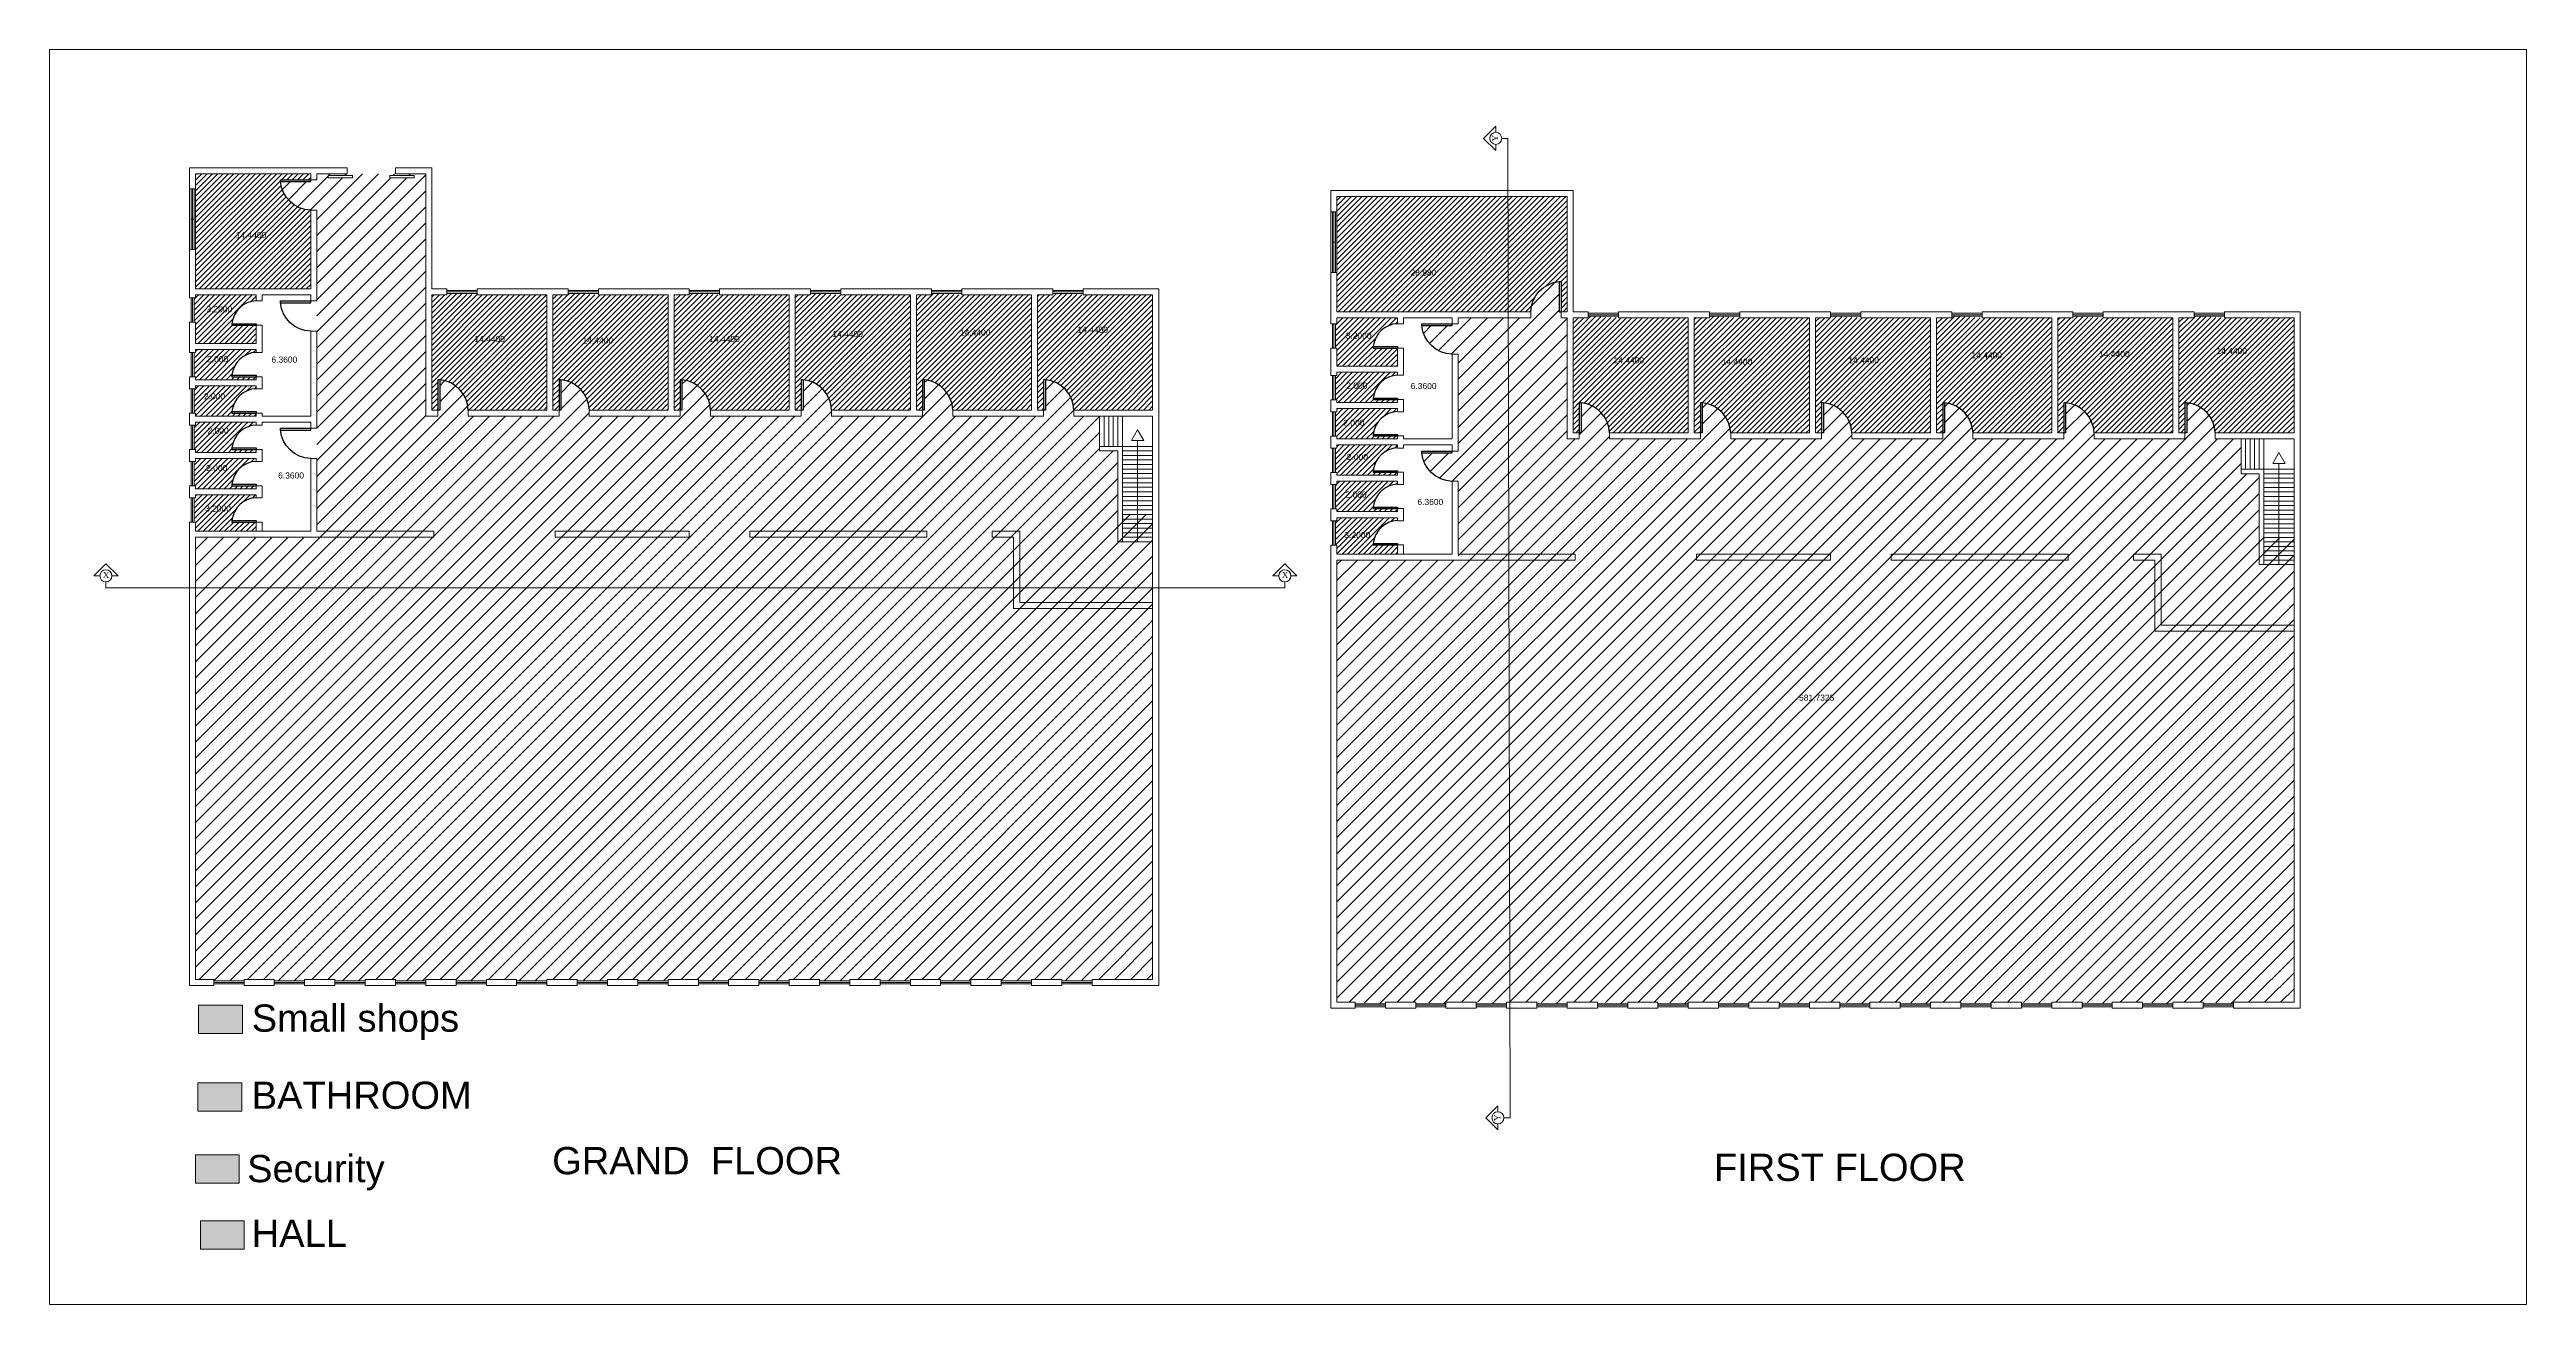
# Model space of a CAD drawing. Header units: inches. Extents: x 17 to 458, y 103 to 566.
# Drawn here: x 16.8 to 98.5, y 311 to 352.4 of the extents above; entities that cross this region are included whole.
import ezdxf

# ---------------------------------------------------------------- set-up
doc = ezdxf.new("R2010")
doc.units = ezdxf.units.IN
doc.header["$MEASUREMENT"] = 0
doc.linetypes.add('ACAD_ISO02W100', pattern=[15, 12, -3])
doc.linetypes.add('LÍNEAS_OCULTAS2', pattern=[4.7625, 3.175, -1.5875])
doc.layers.add('arco', color=51, linetype='LÍNEAS_OCULTAS2', lineweight=35)
doc.layers.add('EJES', color=2, linetype='Continuous', lineweight=100)
doc.layers.add('FUR', color=6, linetype='Continuous')
doc.styles.get("Standard").update_dxf_attribs({"font": 'arial.ttf'})
pattern_1 = [(45, (-2.12928, 305.30636), (-0.08838835, 0.08838835), [])]
pattern_2 = [(45, (-2.12928, 305.30636), (-0.265165, 0.265165), [])]

msp = doc.modelspace()

# ---------------------------------------------------------------- texts
at = {"color": 6, "lineweight": 0, "char_height": 0.2, "attachment_point": 1}
for s, insert, width in [('14.4400', (22.90125, 346.38227), 1.0144748), ('28.880', (61.68706, 345.14484), 0.8746658), ('3.2000', (21.93226, 343.93671), 0.8709413), ('14.4400', (30.77765, 342.95173), 1.0144748), ('14.4400', (34.35155, 342.90507), 1.0144748), ('14.4400', (38.53278, 342.95173), 1.0144748), ('14.4400', (42.59722, 343.11504), 1.0144748), ('14.4400', (46.81047, 343.1658), 1.0144748), ('14.4400', (50.68803, 343.25912), 1.0144748), ('3.2000', (59.54697, 343.06306), 0.8709413), ('2.000', (21.95194, 342.28878), 0.7115075), ('6.3600', (24.07915, 342.27414), 0.8722306), ('14.4400', (68.38907, 342.24884), 1.0144748), ('14.4400', (71.96297, 342.20218), 1.0144748), ('14.4400', (76.1442, 342.24884), 1.0144748), ('14.4400', (80.20863, 342.41216), 1.0144748), ('14.4400', (84.42189, 342.46291), 1.0144748), ('14.4400', (88.29945, 342.55623), 1.0144748), ('2.000', (21.85053, 341.06047), 0.7115075), ('2.000', (59.56665, 341.41512), 0.7115075), ('6.3600', (61.69386, 341.40048), 0.8722306), ('2.000', (21.96937, 339.92827), 0.7115075), ('2.000', (59.46524, 340.18681), 0.7115075), ('2.000', (21.92359, 338.69152), 0.7115075), ('2.000', (59.58408, 339.05462), 0.7115075), ('6.3600', (24.29989, 338.44736), 0.8722306), ('2.000', (59.5383, 337.81787), 0.7115075), ('3.2000', (21.88813, 337.35626), 0.8709413), ('6.3600', (61.9146, 337.5737), 0.8722306), ('3.2000', (59.50284, 336.48261), 0.8709413), ('581.7325', (74.51526, 331.11029), 1.199693)]:
    msp.add_mtext(s, dxfattribs=dict(at, insert=insert, width=width))
at = {"lineweight": 0, "char_height": 0.9, "attachment_point": 1}
for s, width, insert in [('Small shops', 12, (23.42788, 320.88118)), ('BATHROOM', 12, (23.42788, 318.33521)), ('Security', 12, (23.27631, 315.91244)), ('GRAND  FLOOR', 11.6763375, (33.34858, 316.17408)), ('FIRST FLOOR', 10.9522853, (71.70718, 315.95341)), ('HALL', 12, (23.42788, 313.77776))]:
    msp.add_mtext_dynamic_manual_height_columns(s, width=width, gutter_width=1, heights=[0], dxfattribs=dict(at, insert=insert))
at = {"layer": 'arco', "lineweight": 0, "char_height": 0.2, "width": 0.1166522, "attachment_point": 1, "rotation": 90}
for insert in [(64.37733, 349.37457), (64.44942, 317.03271)]:
    msp.add_mtext('{\\fTimes New Roman|b0|i0|c0|p18;Y}', dxfattribs=dict(at, insert=insert))
at = {"layer": 'arco', "lineweight": 0, "char_height": 0.2, "width": 0.1166522, "attachment_point": 1}
for insert in [(18.51056, 335.15932), (57.43534, 335.15932)]:
    msp.add_mtext('{\\fTimes New Roman|b0|i0|c0|p18;X}', dxfattribs=dict(at, insert=insert))

# ---------------------------------------------------------------- blocks, each defined once
blk = doc.blocks.new('DESK4')
at = {"color": 0}
for p, q in [((0, 1), (-0.06, 1)), ((0, 0), (-0.06, 0))]:
    blk.add_line(p, q, dxfattribs=at)
blk.add_lwpolyline([(-0.06, 1), (-0.06, 0)], dxfattribs=at)
blk.add_lwpolyline([(0.945, 0, 0.376459), (0, 1), (0, 0)], format="xyb", dxfattribs=at)

# ---------------------------------------------------------------- hatches: boundary and pattern name
at = {"lineweight": 0, "true_color": 0x293189}
h = msp.add_hatch(dxfattribs=at)
h.set_pattern_fill('ANSI31', color=177, scale=3)
h.set_pattern_definition(pattern_2)
h.paths.add_polyline_path([(53.17465, 336.30875), (53.17465, 336.50875), (53.17465, 337.05875), (52.17465, 337.05875), (52.02465, 337.05875), (52.02465, 339.15875), (51.42465, 339.15875), (51.42465, 339.30875), (51.42465, 340.30875), (50.57465, 340.30875), (50.57465, 340.52828, 0.37109584), (49.63441, 341.50475), (49.63441, 340.50875), (49.57465, 340.50875), (49.57465, 340.30875), (46.57465, 340.30875), (46.57465, 340.52828, 0.37109584), (45.63441, 341.50475), (45.63441, 340.50875), (45.57465, 340.50875), (45.57465, 340.30875), (42.57465, 340.30875), (42.57465, 340.52828, 0.37109584), (41.63441, 341.50475), (41.63441, 340.50875), (41.57465, 340.50875), (41.57465, 340.30875), (38.57465, 340.30875), (38.57465, 340.52828, 0.37109584), (37.63441, 341.50475), (37.63441, 340.50875), (37.57465, 340.50875), (37.57465, 340.30875), (34.57465, 340.30875), (34.57465, 340.52828, 0.37109584), (33.63441, 341.50475), (33.63441, 340.50875), (33.57465, 340.50875), (33.57465, 340.30875), (30.57465, 340.30875), (30.57465, 340.52828, 0.37109584), (29.63441, 341.50475), (29.63441, 340.50875), (29.57465, 340.50875), (29.57465, 340.30875), (29.17465, 340.30875), (29.17465, 344.30875), (29.17465, 348.30875), (28.17465, 348.30875), (26.57465, 348.30875), (25.57465, 348.30875), (25.57465, 348.10875), (25.37465, 348.10875), (25.37465, 348.04899), (24.37865, 348.04899, 0.37109584), (25.35512, 347.10875), (25.57465, 347.10875), (25.57465, 344.30875), (25.57465, 344.10875), (25.57465, 343.10875), (25.57465, 339.90875), (25.57465, 338.90875), (25.57465, 336.50875), (25.57465, 336.30875), (21.57465, 336.30875), (21.57465, 321.70875), (22.17465, 321.70875), (22.17465, 321.65875), (23.17465, 321.65875), (23.17465, 321.70875), (24.17465, 321.70875), (24.17465, 321.65875), (25.17465, 321.65875), (25.17465, 321.70875), (26.17465, 321.70875), (26.17465, 321.65875), (27.17465, 321.65875), (27.17465, 321.70875), (28.17465, 321.70875), (28.17465, 321.65875), (29.17465, 321.65875), (29.17465, 321.70875), (30.17465, 321.70875), (30.17465, 321.65875), (31.17465, 321.65875), (31.17465, 321.70875), (32.17465, 321.70875), (32.17465, 321.65875), (33.17465, 321.65875), (33.17465, 321.70875), (34.17465, 321.70875), (34.17465, 321.65875), (35.17465, 321.65875), (35.17465, 321.70875), (36.17465, 321.70875), (36.17465, 321.65875), (37.17465, 321.65875), (37.17465, 321.70875), (38.17465, 321.70875), (38.17465, 321.65875), (39.17465, 321.65875), (39.17465, 321.70875), (40.17465, 321.70875), (40.17465, 321.65875), (41.17465, 321.65875), (41.17465, 321.70875), (42.17465, 321.70875), (42.17465, 321.65875), (43.17465, 321.65875), (43.17465, 321.70875), (44.17465, 321.70875), (44.17465, 321.65875), (45.17465, 321.65875), (45.17465, 321.70875), (46.17465, 321.70875), (46.17465, 321.65875), (47.17465, 321.65875), (47.17465, 321.70875), (48.17465, 321.70875), (48.17465, 321.65875), (49.17465, 321.65875), (49.17465, 321.70875), (50.17465, 321.70875), (50.17465, 321.65875), (51.17465, 321.65875), (51.17465, 321.70875), (53.17465, 321.70875)])
h.paths.add_polyline_path([(28.78769, 348.17955), (27.98394, 348.17955), (27.98394, 348.24955), (28.78769, 348.24955)], flags=16)
h.paths.add_polyline_path([(26.75359, 348.17955), (25.94984, 348.17955), (25.94984, 348.24955), (26.75359, 348.24955)], flags=16)
at = {"lineweight": 0, "true_color": 0x136734}
h = msp.add_hatch(dxfattribs=at)
h.set_pattern_fill('ANSI31', color=116)
h.set_pattern_definition(pattern_1)
h.paths.add_polyline_path([(25.37465, 347.10784, -0.39300407), (24.37477, 348.10875), (25.37465, 348.10875), (25.37465, 348.30875), (21.57465, 348.30875), (21.57465, 344.50875), (25.37465, 344.50875)])
at = {"lineweight": 0, "true_color": 0x642165}
h = msp.add_hatch(dxfattribs=at)
h.set_pattern_fill('ANSI31', color=219)
h.set_pattern_definition(pattern_1)
h.paths.add_polyline_path([(90.85877, 343.55432), (88.55877, 343.55432), (87.55877, 343.60432), (87.55877, 343.55432), (87.05877, 343.55432), (87.05877, 339.75432), (87.25877, 339.75432), (87.25877, 340.75419, -0.39300407), (88.25968, 339.75432), (90.85877, 339.75432)])
h.paths.add_polyline_path([(86.85877, 343.55432), (84.55877, 343.55432), (83.55877, 343.60432), (83.55877, 343.55432), (83.05877, 343.55432), (83.05877, 339.75432), (83.25877, 339.75432), (83.25877, 340.75419, -0.39300407), (84.25968, 339.75432), (86.85877, 339.75432)])
h.paths.add_polyline_path([(82.85877, 343.55432), (80.55877, 343.55432), (79.55877, 343.60432), (79.55877, 343.55432), (79.05877, 343.55432), (79.05877, 339.75432), (79.25877, 339.75432), (79.25877, 340.75419, -0.39300407), (80.25968, 339.75432), (82.85877, 339.75432)])
h.paths.add_polyline_path([(78.85877, 343.55432), (76.55877, 343.55432), (75.55877, 343.60432), (75.55877, 343.55432), (75.05877, 343.55432), (75.05877, 339.75432), (75.25877, 339.75432), (75.25877, 340.75419, -0.39300407), (76.25968, 339.75432), (78.85877, 339.75432)])
h.paths.add_polyline_path([(74.85877, 343.55432), (72.55877, 343.55432), (71.55877, 343.60432), (71.55877, 343.55432), (71.05877, 343.55432), (71.05877, 339.75432), (71.25877, 339.75432), (71.25877, 340.75419, -0.39300407), (72.25968, 339.75432), (74.85877, 339.75432)])
h.paths.add_polyline_path([(70.85877, 343.55432), (68.55877, 343.55432), (67.55877, 343.60432), (67.55877, 343.55432), (67.05877, 343.55432), (67.05877, 339.75432), (67.25877, 339.75432), (67.25877, 340.75419, -0.39300407), (68.25968, 339.75432), (70.85877, 339.75432)])
h.paths.add_polyline_path([(66.85877, 347.55432), (59.25877, 347.55432), (59.25877, 343.75432), (63.05877, 343.75432), (64.4692, 343.75432), (65.65787, 343.75432, -0.39300407), (66.65877, 344.75419), (66.65877, 343.75432), (66.85877, 343.75432)])
h.paths.add_polyline_path([(53.17465, 344.30875), (50.87465, 344.30875), (49.87465, 344.35875), (49.87465, 344.30875), (49.37465, 344.30875), (49.37465, 340.50875), (49.57465, 340.50875), (49.57465, 341.50862, -0.39300407), (50.57556, 340.50875), (53.17465, 340.50875)])
h.paths.add_polyline_path([(49.17465, 344.30875), (46.87465, 344.30875), (45.87465, 344.35875), (45.87465, 344.30875), (45.37465, 344.30875), (45.37465, 340.50875), (45.57465, 340.50875), (45.57465, 341.50862, -0.39300407), (46.57556, 340.50875), (49.17465, 340.50875)])
h.paths.add_polyline_path([(45.17465, 344.30875), (42.87465, 344.30875), (41.87465, 344.35875), (41.87465, 344.30875), (41.37465, 344.30875), (41.37465, 340.50875), (41.57465, 340.50875), (41.57465, 341.50862, -0.39300407), (42.57556, 340.50875), (45.17465, 340.50875)])
h.paths.add_polyline_path([(41.17465, 344.30875), (38.87465, 344.30875), (37.87465, 344.35875), (37.87465, 344.30875), (37.37465, 344.30875), (37.37465, 340.50875), (37.57465, 340.50875), (37.57465, 341.50862, -0.39300407), (38.57556, 340.50875), (41.17465, 340.50875)])
h.paths.add_polyline_path([(37.17465, 344.30875), (34.87465, 344.30875), (33.87465, 344.35875), (33.87465, 344.30875), (33.37465, 344.30875), (33.37465, 340.50875), (33.57465, 340.50875), (33.57465, 341.50862, -0.39300407), (34.57556, 340.50875), (37.17465, 340.50875)])
h.paths.add_polyline_path([(33.17465, 344.30875), (30.87465, 344.30875), (29.87465, 344.35875), (29.87465, 344.30875), (29.37465, 344.30875), (29.37465, 340.50875), (29.57465, 340.50875), (29.57465, 341.50862, -0.39300407), (30.57556, 340.50875), (33.17465, 340.50875)])
at = {"lineweight": 0}
h = msp.add_hatch(dxfattribs=at)
h.set_pattern_fill('ANSI31', color=2)
h.set_pattern_definition(pattern_1)
h.paths.add_polyline_path([(61.25877, 341.65826), (61.25877, 341.75432), (59.25877, 341.75432), (59.25877, 341.65385), (59.20877, 341.65385), (59.20877, 340.84991), (59.25877, 340.84991), (59.25877, 340.75432), (61.25877, 340.75432), (61.25877, 340.85432), (60.45877, 340.85432), (60.45877, 340.90232, -0.37645889)])
h.paths.add_polyline_path([(61.25877, 340.45826), (61.25877, 340.55432), (59.25877, 340.55432), (59.25877, 340.45385), (59.20877, 340.45385), (59.20877, 339.64991), (59.25877, 339.64991), (59.25877, 339.55432), (61.25877, 339.55432), (61.25877, 339.65432), (60.45877, 339.65432), (60.45877, 339.70232, -0.37645889)])
h.paths.add_polyline_path([(61.25877, 339.25826), (61.25877, 339.35432), (59.25877, 339.35432), (59.25877, 339.25385), (59.20877, 339.25385), (59.20877, 338.44991), (59.25877, 338.44991), (59.25877, 338.35432), (61.25877, 338.35432), (61.25877, 338.45432), (60.45877, 338.45432), (60.45877, 338.50232, -0.37645889)])
h.paths.add_polyline_path([(61.25877, 342.55432), (60.45877, 342.55432), (60.45877, 342.60232, -0.37645889), (61.25877, 343.35826), (61.25877, 343.55432), (59.25877, 343.55432), (59.25877, 343.35826), (59.20877, 343.35826), (59.20877, 342.55432), (59.25877, 342.55432), (59.25877, 341.95432), (61.25877, 341.95432)])
h.paths.add_polyline_path([(61.25877, 338.05826), (61.25877, 338.15432), (59.25877, 338.15432), (59.25877, 338.05385), (59.20877, 338.05385), (59.20877, 337.24991), (59.25877, 337.24991), (59.25877, 337.15432), (61.25877, 337.15432), (61.25877, 337.25432), (60.45877, 337.25432), (60.45877, 337.30232, -0.37645889)])
h.paths.add_polyline_path([(61.25877, 336.85826), (61.25877, 336.95432), (59.25877, 336.95432), (59.25877, 336.85385), (59.20877, 336.85385), (59.20877, 336.04991), (59.25877, 336.04991), (59.25877, 335.75432), (61.25877, 335.75432), (61.25877, 336.05432), (60.45877, 336.05432), (60.45877, 336.10232, -0.37645889)])
h.paths.add_polyline_path([(23.57465, 337.61269), (23.57465, 337.70875), (21.57465, 337.70875), (21.57465, 337.60829), (21.52465, 337.60829), (21.52465, 336.80434), (21.57465, 336.80434), (21.57465, 336.50875), (23.57465, 336.50875), (23.57465, 336.80875), (22.77465, 336.80875), (22.77465, 336.85675, -0.37645889)])
h.paths.add_polyline_path([(23.57465, 338.81269), (23.57465, 338.90875), (21.57465, 338.90875), (21.57465, 338.80829), (21.52465, 338.80829), (21.52465, 338.00434), (21.57465, 338.00434), (21.57465, 337.90875), (23.57465, 337.90875), (23.57465, 338.00875), (22.77465, 338.00875), (22.77465, 338.05675, -0.37645889)])
h.paths.add_polyline_path([(23.57465, 340.01269), (23.57465, 340.10875), (21.57465, 340.10875), (21.57465, 340.00829), (21.52465, 340.00829), (21.52465, 339.20434), (21.57465, 339.20434), (21.57465, 339.10875), (23.57465, 339.10875), (23.57465, 339.20875), (22.77465, 339.20875), (22.77465, 339.25675, -0.37645889)])
h.paths.add_polyline_path([(23.57465, 341.21269), (23.57465, 341.30875), (21.57465, 341.30875), (21.57465, 341.20829), (21.52465, 341.20829), (21.52465, 340.40434), (21.57465, 340.40434), (21.57465, 340.30875), (23.57465, 340.30875), (23.57465, 340.40875), (22.77465, 340.40875), (22.77465, 340.45675, -0.37645889)])
h.paths.add_polyline_path([(23.57465, 342.41269), (23.57465, 342.50875), (21.57465, 342.50875), (21.57465, 342.40829), (21.52465, 342.40829), (21.52465, 341.60434), (21.57465, 341.60434), (21.57465, 341.50875), (23.57465, 341.50875), (23.57465, 341.60875), (22.77465, 341.60875), (22.77465, 341.65675, -0.37645889)])
h.paths.add_polyline_path([(23.57465, 343.30875), (22.77465, 343.30875), (22.77465, 343.35675, -0.37645889), (23.57465, 344.11269), (23.57465, 344.30875), (21.57465, 344.30875), (21.57465, 344.20829), (21.52465, 344.20829), (21.52465, 343.40434), (21.57465, 343.40434), (21.57465, 342.70875), (23.57465, 342.70875)])
at = {"lineweight": 0, "true_color": 0x293189}
h = msp.add_hatch(dxfattribs=at)
h.set_pattern_fill('ANSI31', color=177, scale=3)
h.set_pattern_definition(pattern_2)
h.paths.add_polyline_path([(90.85877, 335.55432), (90.85877, 335.75432), (90.85877, 336.30432), (89.85877, 336.30432), (89.70877, 336.30432), (89.70877, 338.40432), (89.10877, 338.40432), (89.10877, 338.55432), (89.10877, 339.55432), (88.25968, 339.55432), (88.25968, 339.75432, 0.37645889), (87.31853, 340.75031), (87.31853, 339.75432), (87.25877, 339.75432), (87.25877, 339.55432), (84.25968, 339.55432), (84.25968, 339.75432, 0.37645889), (83.31853, 340.75031), (83.31853, 339.75432), (83.25877, 339.75432), (83.25877, 339.55432), (80.25877, 339.55432), (80.25877, 339.77385, 0.37109584), (79.31853, 340.75031), (79.31853, 339.75432), (79.25877, 339.75432), (79.25877, 339.55432), (76.25968, 339.55432), (76.25968, 339.75432, 0.37645889), (75.31853, 340.75031), (75.31853, 339.75432), (75.25877, 339.75432), (75.25877, 339.55432), (72.25877, 339.55432), (72.25877, 339.77385, 0.37109584), (71.31853, 340.75031), (71.31853, 339.75432), (71.25877, 339.55432), (68.25968, 339.55432), (68.25968, 339.75432, 0.37645889), (67.31853, 340.75031), (67.31853, 339.75432), (67.25877, 339.75432), (67.25877, 339.55432), (66.85877, 339.55432), (66.85877, 343.55432), (66.65877, 343.55432), (66.65877, 343.75432), (66.59901, 343.75432), (66.59901, 344.75031, 0.37109584), (65.65877, 343.77385), (65.65877, 343.55432), (63.25877, 343.55432), (63.25877, 343.35432), (63.05877, 343.35432), (63.05877, 343.29456), (62.06277, 343.29456, 0.37109584), (63.03924, 342.35432), (63.25877, 342.35432), (63.25877, 339.15432), (63.05877, 339.15432), (63.05877, 339.09456), (62.06277, 339.09456, 0.37109584), (63.03924, 338.15432), (63.25877, 338.15432), (63.25877, 335.75432), (63.25877, 335.55432), (59.25877, 335.55432), (59.25877, 320.95432), (59.85877, 320.95432), (60.85877, 320.90432), (60.85877, 320.95432), (61.85877, 320.95432), (62.85877, 320.90432), (62.85877, 320.95432), (63.85877, 320.95432), (64.85877, 320.90432), (64.85877, 320.95432), (65.85877, 320.95432), (66.85877, 320.90432), (66.85877, 320.95432), (67.85877, 320.95432), (68.85877, 320.90432), (68.85877, 320.95432), (69.85877, 320.95432), (70.85877, 320.90432), (70.85877, 320.95432), (71.85877, 320.95432), (72.85877, 320.90432), (72.85877, 320.95432), (73.85877, 320.95432), (74.85877, 320.90432), (74.85877, 320.95432), (75.85877, 320.95432), (76.85877, 320.90432), (76.85877, 320.95432), (77.85877, 320.95432), (78.85877, 320.90432), (78.85877, 320.95432), (79.85877, 320.95432), (80.85877, 320.90432), (80.85877, 320.95432), (81.85877, 320.95432), (82.85877, 320.90432), (82.85877, 320.95432), (83.85877, 320.95432), (84.85877, 320.90432), (84.85877, 320.95432), (85.85877, 320.95432), (86.85877, 320.90432), (86.85877, 320.95432), (87.85877, 320.95432), (88.85877, 320.90432), (88.85877, 320.95432), (90.85877, 320.95432)])
at = {"linetype": 'ACAD_ISO02W100', "lineweight": 0, "true_color": 0x642165}
h = msp.add_hatch(color=219, dxfattribs=at)
h.dxf.hatch_style = 1
h.paths.add_polyline_path([(23.11846, 320.86186), (21.67174, 320.86186), (21.67174, 319.92736), (23.11846, 319.92736)])
at = {"linetype": 'ACAD_ISO02W100', "lineweight": 0, "true_color": 0xf8d731}
h = msp.add_hatch(color=40, dxfattribs=at)
h.dxf.hatch_style = 1
h.paths.add_polyline_path([(23.0994, 318.29361), (21.65268, 318.29361), (21.65268, 317.35911), (23.0994, 317.35911)])
at = {"linetype": 'ACAD_ISO02W100', "lineweight": 0, "true_color": 0x58ba48}
h = msp.add_hatch(color=85, dxfattribs=at)
h.dxf.hatch_style = 1
h.paths.add_polyline_path([(23.01803, 315.9146), (21.5713, 315.9146), (21.5713, 314.9801), (23.01803, 314.9801)])
at = {"linetype": 'ACAD_ISO02W100', "lineweight": 0, "true_color": 0x293189}
h = msp.add_hatch(color=177, dxfattribs=at)
h.dxf.hatch_style = 1
h.paths.add_polyline_path([(23.17858, 313.73613), (21.73185, 313.73613), (21.73185, 312.80163), (23.17858, 312.80163)])

# ---------------------------------------------------------------- linework, layer by layer
at = {"lineweight": 0}
for p, q in [((21.37465, 348.50875), (25.37465, 348.50875)), ((21.37465, 344.50875), (21.37465, 348.50875)), ((25.37465, 348.50875), (26.57465, 348.50875)), ((26.57465, 348.30875), (26.57465, 348.50875)), ((28.17465, 348.50875), (29.37465, 348.50875)), ((28.17465, 348.30875), (28.17465, 348.50875)), ((29.37465, 348.50875), (29.37465, 344.50875)), ((21.57465, 347.80875), (21.37465, 347.80875)), ((21.42465, 347.80875), (21.42465, 345.80875)), ((21.47465, 347.80875), (21.47465, 345.80875)), ((21.52465, 347.80875), (21.52465, 345.80875)), ((21.57465, 348.30875), (25.37465, 348.30875)), ((21.57465, 344.50875), (21.57465, 348.30875)), ((25.37465, 348.30875), (25.37465, 348.10875)), ((25.37465, 348.10875), (25.57465, 348.10875)), ((25.37465, 348.10875), (25.57465, 348.10875)), ((25.57465, 348.30875), (26.57465, 348.30875)), ((25.57465, 348.30875), (25.57465, 348.10875)), ((25.94984, 348.17955), (25.94984, 348.24955)), ((26.75359, 348.17955), (25.94984, 348.17955)), ((25.95359, 348.24955), (26.75359, 348.24955)), ((26.75359, 348.24955), (26.75359, 348.17955)), ((26.75359, 348.17955), (26.75359, 348.17955)), ((27.98394, 348.17955), (27.98394, 348.24955)), ((28.78769, 348.17955), (27.98394, 348.17955)), ((27.98769, 348.24955), (28.78769, 348.24955)), ((28.17465, 348.30875), (29.17465, 348.30875)), ((28.78769, 348.24955), (28.78769, 348.17955)), ((28.78769, 348.17955), (28.78769, 348.17955)), ((29.17465, 348.30875), (29.17465, 344.30875)), ((59.05877, 347.75432), (63.05877, 347.75432)), ((59.05877, 343.75432), (59.05877, 347.75432)), ((63.05877, 347.75432), (67.05877, 347.75432)), ((67.05877, 347.75432), (67.05877, 343.75432)), ((21.52465, 346.80875), (21.42465, 346.80875)), ((25.37465, 347.10875), (25.37465, 344.50875)), ((25.37465, 347.10875), (25.57465, 347.10875)), ((25.37465, 347.10875), (25.57465, 347.10875)), ((25.57465, 347.10875), (25.57465, 344.30875)), ((59.25877, 347.05432), (59.05877, 347.05432)), ((59.10877, 347.05432), (59.10877, 345.05432)), ((59.15877, 347.05432), (59.15877, 345.05432)), ((59.20877, 347.05432), (59.20877, 345.05432)), ((59.25877, 343.75432), (59.25877, 347.55432)), ((59.25877, 347.55432), (66.85877, 347.55432)), ((66.85877, 347.55432), (66.85877, 343.75432)), ((59.20877, 346.05432), (59.10877, 346.05432)), ((21.57465, 345.80875), (21.37465, 345.80875)), ((21.37465, 344.20829), (21.37465, 344.50875)), ((25.37465, 344.50875), (21.57465, 344.50875)), ((21.57465, 344.20829), (21.57465, 344.30875)), ((23.57465, 344.30875), (21.57465, 344.30875)), ((23.57465, 344.10875), (23.57465, 344.30875)), ((23.77465, 344.10875), (23.77465, 344.30875)), ((25.37465, 344.30875), (23.77465, 344.30875)), ((25.37465, 344.04899), (25.37465, 344.30875)), ((25.57465, 344.10875), (25.57465, 344.30875)), ((29.17465, 344.30875), (29.17465, 340.30875)), ((29.37465, 344.50875), (29.87465, 344.50875)), ((29.37465, 344.30875), (29.37465, 340.50875)), ((29.37465, 344.30875), (29.87465, 344.30875)), ((29.87465, 344.30875), (29.87465, 344.50875)), ((29.87465, 344.45875), (30.87465, 344.45875)), ((29.87465, 344.40875), (30.87465, 344.40875)), ((29.87465, 344.35875), (30.87465, 344.35875)), ((30.87465, 344.50875), (33.37465, 344.50875)), ((30.87465, 344.30875), (30.87465, 344.50875)), ((30.87465, 344.30875), (33.17465, 344.30875)), ((33.17465, 344.30875), (33.17465, 340.50875)), ((33.37465, 344.50875), (33.87465, 344.50875)), ((33.37465, 344.30875), (33.87465, 344.30875)), ((33.37465, 344.30875), (33.37465, 340.50875)), ((33.87465, 344.30875), (33.87465, 344.50875)), ((33.87465, 344.45875), (34.87465, 344.45875)), ((33.87465, 344.40875), (34.87465, 344.40875)), ((33.87465, 344.35875), (34.87465, 344.35875)), ((34.87465, 344.50875), (37.37465, 344.50875)), ((34.87465, 344.30875), (34.87465, 344.50875)), ((34.87465, 344.30875), (37.17465, 344.30875)), ((37.17465, 344.30875), (37.17465, 340.50875)), ((37.37465, 344.50875), (37.87465, 344.50875)), ((37.37465, 344.30875), (37.87465, 344.30875)), ((37.37465, 344.30875), (37.37465, 340.50875)), ((37.87465, 344.30875), (37.87465, 344.50875)), ((37.87465, 344.45875), (38.87465, 344.45875)), ((37.87465, 344.40875), (38.87465, 344.40875)), ((37.87465, 344.35875), (38.87465, 344.35875)), ((38.87465, 344.50875), (41.37465, 344.50875)), ((38.87465, 344.30875), (38.87465, 344.50875)), ((38.87465, 344.30875), (41.17465, 344.30875)), ((41.17465, 344.30875), (41.17465, 340.50875)), ((41.37465, 344.50875), (41.87465, 344.50875)), ((41.37465, 344.30875), (41.37465, 340.50875)), ((41.37465, 344.30875), (41.87465, 344.30875)), ((41.87465, 344.30875), (41.87465, 344.50875)), ((41.87465, 344.45875), (42.87465, 344.45875)), ((41.87465, 344.40875), (42.87465, 344.40875)), ((41.87465, 344.35875), (42.87465, 344.35875)), ((42.87465, 344.50875), (45.37465, 344.50875)), ((42.87465, 344.30875), (42.87465, 344.50875)), ((42.87465, 344.30875), (45.17465, 344.30875)), ((45.17465, 344.30875), (45.17465, 340.50875)), ((45.37465, 344.50875), (45.87465, 344.50875)), ((45.37465, 344.30875), (45.37465, 340.50875)), ((45.37465, 344.30875), (45.87465, 344.30875)), ((45.87465, 344.30875), (45.87465, 344.50875)), ((45.87465, 344.45875), (46.87465, 344.45875)), ((45.87465, 344.40875), (46.87465, 344.40875)), ((45.87465, 344.35875), (46.87465, 344.35875)), ((46.87465, 344.50875), (49.37465, 344.50875)), ((46.87465, 344.30875), (46.87465, 344.50875)), ((46.87465, 344.30875), (49.17465, 344.30875)), ((49.17465, 344.30875), (49.17465, 340.50875)), ((49.37465, 344.50875), (49.87465, 344.50875)), ((49.37465, 344.30875), (49.37465, 340.50875)), ((49.37465, 344.30875), (49.87465, 344.30875)), ((49.87465, 344.30875), (49.87465, 344.50875)), ((49.87465, 344.45875), (50.87465, 344.45875)), ((49.87465, 344.40875), (50.87465, 344.40875)), ((49.87465, 344.35875), (50.87465, 344.35875)), ((50.87465, 344.50875), (53.37465, 344.50875)), ((50.87465, 344.30875), (50.87465, 344.50875)), ((50.87465, 344.30875), (53.17465, 344.30875)), ((53.17465, 344.30875), (53.17465, 340.50875)), ((53.37465, 344.50875), (53.37465, 340.50875)), ((59.25877, 345.05432), (59.05877, 345.05432)), ((21.57465, 344.20829), (21.37465, 344.20829)), ((21.42465, 344.20829), (21.42465, 343.40434)), ((21.47465, 344.20829), (21.47465, 343.40434)), ((21.52465, 344.20829), (21.52465, 343.40434)), ((23.57465, 344.10875), (23.77465, 344.10875)), ((25.37465, 344.10875), (25.57465, 344.10875)), ((59.05877, 343.35826), (59.05877, 343.75432)), ((63.05877, 343.75432), (59.25877, 343.75432)), ((59.25877, 343.35826), (59.25877, 343.55432)), ((61.25877, 343.55432), (59.25877, 343.55432)), ((61.25877, 343.35432), (61.25877, 343.55432)), ((61.25877, 343.35432), (61.25877, 343.55432)), ((61.45877, 343.35432), (61.45877, 343.55432)), ((63.05877, 343.55432), (61.45877, 343.55432)), ((61.45877, 343.35432), (61.45877, 343.55432)), ((63.05877, 343.75432), (64.4692, 343.75432)), ((63.05877, 343.29456), (63.05877, 343.55432)), ((63.25877, 343.35432), (63.25877, 343.55432)), ((65.65877, 343.55432), (63.25877, 343.55432)), ((64.4692, 343.75432), (65.65877, 343.75432)), ((65.65877, 343.55432), (65.65877, 343.75432)), ((66.65877, 343.75432), (66.85877, 343.75432)), ((66.65877, 343.55432), (66.65877, 343.75432)), ((66.85877, 343.55432), (66.65877, 343.55432)), ((66.85877, 343.55432), (66.85877, 339.55432)), ((67.05877, 343.75432), (67.55877, 343.75432)), ((67.05877, 343.55432), (67.55877, 343.55432)), ((67.05877, 343.55432), (67.05877, 339.75432)), ((67.55877, 343.55432), (67.55877, 343.75432)), ((67.55877, 343.70432), (68.55877, 343.70432)), ((67.55877, 343.65432), (68.55877, 343.65432)), ((67.55877, 343.60432), (68.55877, 343.60432)), ((68.55877, 343.75432), (71.05877, 343.75432)), ((68.55877, 343.55432), (68.55877, 343.75432)), ((68.55877, 343.55432), (70.85877, 343.55432)), ((70.85877, 343.55432), (70.85877, 339.75432)), ((71.05877, 343.75432), (71.55877, 343.75432)), ((71.05877, 343.55432), (71.55877, 343.55432)), ((71.05877, 343.55432), (71.05877, 339.75432)), ((71.55877, 343.55432), (71.55877, 343.75432)), ((71.55877, 343.70432), (72.55877, 343.70432)), ((71.55877, 343.65432), (72.55877, 343.65432)), ((71.55877, 343.60432), (72.55877, 343.60432)), ((72.55877, 343.75432), (75.05877, 343.75432)), ((72.55877, 343.55432), (72.55877, 343.75432)), ((72.55877, 343.55432), (74.85877, 343.55432)), ((74.85877, 343.55432), (74.85877, 339.75432)), ((75.05877, 343.75432), (75.55877, 343.75432)), ((75.05877, 343.55432), (75.55877, 343.55432)), ((75.05877, 343.55432), (75.05877, 339.75432)), ((75.55877, 343.55432), (75.55877, 343.75432)), ((75.55877, 343.70432), (76.55877, 343.70432)), ((75.55877, 343.65432), (76.55877, 343.65432)), ((75.55877, 343.60432), (76.55877, 343.60432)), ((76.55877, 343.75432), (79.05877, 343.75432)), ((76.55877, 343.55432), (76.55877, 343.75432)), ((76.55877, 343.55432), (78.85877, 343.55432)), ((78.85877, 343.55432), (78.85877, 339.75432)), ((79.05877, 343.75432), (79.55877, 343.75432)), ((79.05877, 343.55432), (79.55877, 343.55432)), ((79.05877, 343.55432), (79.05877, 339.75432)), ((79.55877, 343.55432), (79.55877, 343.75432)), ((79.55877, 343.70432), (80.55877, 343.70432)), ((79.55877, 343.65432), (80.55877, 343.65432)), ((79.55877, 343.60432), (80.55877, 343.60432)), ((80.55877, 343.75432), (83.05877, 343.75432)), ((80.55877, 343.55432), (80.55877, 343.75432)), ((80.55877, 343.55432), (82.85877, 343.55432)), ((82.85877, 343.55432), (82.85877, 339.75432)), ((83.05877, 343.75432), (83.55877, 343.75432)), ((83.05877, 343.55432), (83.55877, 343.55432)), ((83.05877, 343.55432), (83.05877, 339.75432)), ((83.55877, 343.55432), (83.55877, 343.75432)), ((83.55877, 343.70432), (84.55877, 343.70432)), ((83.55877, 343.65432), (84.55877, 343.65432)), ((83.55877, 343.60432), (84.55877, 343.60432)), ((84.55877, 343.75432), (87.05877, 343.75432)), ((84.55877, 343.55432), (84.55877, 343.75432)), ((84.55877, 343.55432), (86.85877, 343.55432)), ((86.85877, 343.55432), (86.85877, 339.75432)), ((87.05877, 343.75432), (87.55877, 343.75432)), ((87.05877, 343.55432), (87.55877, 343.55432)), ((87.05877, 343.55432), (87.05877, 339.75432)), ((87.55877, 343.55432), (87.55877, 343.75432)), ((87.55877, 343.70432), (88.55877, 343.70432)), ((87.55877, 343.65432), (88.55877, 343.65432)), ((87.55877, 343.60432), (88.55877, 343.60432)), ((88.55877, 343.75432), (91.05877, 343.75432)), ((88.55877, 343.55432), (88.55877, 343.75432)), ((88.55877, 343.55432), (90.85877, 343.55432)), ((90.85877, 343.55432), (90.85877, 339.75432)), ((91.05877, 343.75432), (91.05877, 339.75432)), ((21.37465, 342.40829), (21.37465, 343.40434)), ((21.57465, 343.40434), (21.37465, 343.40434)), ((21.57465, 342.70875), (21.57465, 343.40434)), ((23.57465, 342.70875), (21.57465, 342.70875)), ((23.57465, 342.70875), (23.57465, 343.30875)), ((23.57465, 343.30875), (23.77465, 343.30875)), ((23.77465, 342.40875), (23.77465, 343.30875)), ((25.37465, 340.30875), (25.37465, 343.10875)), ((25.37465, 343.10875), (25.57465, 343.10875)), ((25.57465, 339.90875), (25.57465, 343.10875)), ((59.25877, 343.35826), (59.05877, 343.35826)), ((59.10877, 343.35826), (59.10877, 342.55432)), ((59.15877, 343.35826), (59.15877, 342.55432)), ((59.20877, 343.35826), (59.20877, 342.55432)), ((61.25877, 343.35432), (61.45877, 343.35432)), ((63.05877, 343.35432), (63.25877, 343.35432)), ((21.57465, 342.40829), (21.37465, 342.40829)), ((21.42465, 342.40829), (21.42465, 341.60434)), ((21.47465, 342.40829), (21.47465, 341.60434)), ((21.52465, 342.40829), (21.52465, 341.60434)), ((21.57465, 342.40829), (21.57465, 342.50875)), ((23.57465, 342.50875), (21.57465, 342.50875)), ((23.57465, 342.40875), (23.57465, 342.50875)), ((23.57465, 342.40875), (23.77465, 342.40875)), ((59.05877, 341.65385), (59.05877, 342.55432)), ((59.25877, 342.55432), (59.05877, 342.55432)), ((59.25877, 341.95432), (59.25877, 342.55432)), ((61.25877, 341.95432), (59.25877, 341.95432)), ((61.25877, 342.55432), (60.45877, 342.55432)), ((61.25877, 341.95432), (61.25877, 342.60232)), ((61.25877, 341.95432), (61.25877, 342.55432)), ((61.25877, 342.55432), (61.45877, 342.55432)), ((61.45877, 341.65432), (61.45877, 342.55432)), ((61.45877, 341.65432), (61.45877, 342.55432)), ((63.05877, 339.55432), (63.05877, 342.35432)), ((63.05877, 342.35432), (63.25877, 342.35432)), ((63.25877, 339.15432), (63.25877, 342.35432)), ((21.37465, 341.20829), (21.37465, 341.60434)), ((21.57465, 341.60434), (21.37465, 341.60434)), ((21.57465, 341.20829), (21.37465, 341.20829)), ((21.42465, 341.20829), (21.42465, 340.40434)), ((21.47465, 341.20829), (21.47465, 340.40434)), ((21.52465, 341.20829), (21.52465, 340.40434)), ((21.57465, 341.50875), (21.57465, 341.60434)), ((23.57465, 341.50875), (21.57465, 341.50875)), ((21.57465, 341.20829), (21.57465, 341.30875)), ((23.57465, 341.30875), (21.57465, 341.30875)), ((23.57465, 341.50875), (23.57465, 341.60875)), ((23.57465, 341.60875), (23.77465, 341.60875)), ((23.57465, 341.20875), (23.57465, 341.30875)), ((23.57465, 341.20875), (23.77465, 341.20875)), ((23.77465, 341.20875), (23.77465, 341.60875)), ((59.25877, 341.65385), (59.05877, 341.65385)), ((59.10877, 341.65385), (59.10877, 340.84991)), ((59.15877, 341.65385), (59.15877, 340.84991)), ((59.20877, 341.65385), (59.20877, 340.84991)), ((59.25877, 341.65385), (59.25877, 341.75432)), ((61.25877, 341.75432), (59.25877, 341.75432)), ((61.25877, 341.65432), (61.25877, 341.75432)), ((61.25877, 341.65432), (61.25877, 341.75432)), ((61.25877, 341.65432), (61.45877, 341.65432)), ((21.37465, 340.00829), (21.37465, 340.40434)), ((21.57465, 340.40434), (21.37465, 340.40434)), ((21.57465, 340.30875), (21.57465, 340.40434)), ((23.57465, 340.30875), (21.57465, 340.30875)), ((23.57465, 340.30875), (23.57465, 340.40875)), ((23.57465, 340.40875), (23.77465, 340.40875)), ((23.77465, 340.30875), (23.77465, 340.40875)), ((23.77465, 340.30875), (25.37465, 340.30875)), ((29.17465, 340.30875), (29.57465, 340.30875)), ((29.37465, 340.50875), (29.57465, 340.50875)), ((29.57465, 340.50875), (29.57465, 340.30875)), ((30.57465, 340.50875), (33.17465, 340.50875)), ((30.57465, 340.50875), (30.57465, 340.30875)), ((30.57465, 340.30875), (33.57465, 340.30875)), ((33.37465, 340.50875), (33.57465, 340.50875)), ((33.57465, 340.50875), (33.57465, 340.30875)), ((34.57465, 340.50875), (37.17465, 340.50875)), ((34.57465, 340.50875), (34.57465, 340.30875)), ((34.57465, 340.30875), (37.57465, 340.30875)), ((37.37465, 340.50875), (37.57465, 340.50875)), ((37.57465, 340.50875), (37.57465, 340.30875)), ((38.57465, 340.50875), (41.17465, 340.50875)), ((38.57465, 340.50875), (38.57465, 340.30875)), ((38.57465, 340.30875), (41.57465, 340.30875)), ((41.37465, 340.50875), (41.57465, 340.50875)), ((41.57465, 340.50875), (41.57465, 340.30875)), ((42.57465, 340.50875), (45.17465, 340.50875)), ((42.57465, 340.50875), (42.57465, 340.30875)), ((42.57465, 340.30875), (45.57465, 340.30875)), ((45.37465, 340.50875), (45.57465, 340.50875)), ((45.57465, 340.50875), (45.57465, 340.30875)), ((46.57465, 340.50875), (49.17465, 340.50875)), ((46.57465, 340.50875), (46.57465, 340.30875)), ((46.57465, 340.30875), (49.57465, 340.30875)), ((49.37465, 340.50875), (49.57465, 340.50875)), ((49.57465, 340.50875), (49.57465, 340.30875)), ((50.57465, 340.50875), (53.17465, 340.50875)), ((50.57465, 340.50875), (50.57465, 340.30875)), ((50.57465, 340.30875), (53.17465, 340.30875)), ((51.42465, 340.30875), (51.42465, 339.30875)), ((51.57465, 340.30875), (51.57465, 339.30875)), ((51.72465, 340.30875), (51.72465, 339.30875)), ((51.87465, 340.30875), (51.87465, 339.30875)), ((52.02465, 340.30875), (52.02465, 339.30875)), ((52.02465, 340.30875), (52.02465, 339.30875)), ((52.17465, 340.30875), (52.17465, 336.15875)), ((53.17465, 340.30875), (53.17465, 336.50875)), ((53.17465, 340.30875), (53.17465, 336.50875)), ((53.37465, 340.50875), (53.37465, 336.50875)), ((59.05877, 340.45385), (59.05877, 340.84991)), ((59.25877, 340.84991), (59.05877, 340.84991)), ((59.25877, 340.45385), (59.05877, 340.45385)), ((59.10877, 340.45385), (59.10877, 339.64991)), ((59.15877, 340.45385), (59.15877, 339.64991)), ((59.20877, 340.45385), (59.20877, 339.64991)), ((59.25877, 340.75432), (59.25877, 340.84991)), ((61.25877, 340.75432), (59.25877, 340.75432)), ((59.25877, 340.45385), (59.25877, 340.55432)), ((61.25877, 340.55432), (59.25877, 340.55432)), ((61.25877, 340.75432), (61.25877, 340.90232)), ((61.25877, 340.75432), (61.25877, 340.85432)), ((61.25877, 340.85432), (61.45877, 340.85432)), ((61.25877, 340.45432), (61.25877, 340.55432)), ((61.25877, 340.45432), (61.25877, 340.55432)), ((61.25877, 340.45432), (61.45877, 340.45432)), ((61.45877, 340.45432), (61.45877, 340.85432)), ((61.45877, 340.45432), (61.45877, 340.85432)), ((21.57465, 340.00829), (21.37465, 340.00829)), ((21.42465, 340.00829), (21.42465, 339.20434)), ((21.47465, 340.00829), (21.47465, 339.20434)), ((21.52465, 340.00829), (21.52465, 339.20434)), ((21.57465, 340.00829), (21.57465, 340.10875)), ((23.57465, 340.10875), (21.57465, 340.10875)), ((23.57465, 340.00875), (23.57465, 340.10875)), ((23.57465, 340.00875), (23.77465, 340.00875)), ((23.77465, 340.00875), (23.77465, 340.10875)), ((23.77465, 340.10875), (25.37465, 340.10875)), ((25.37465, 339.84899), (25.37465, 340.10875)), ((25.37465, 339.90875), (25.57465, 339.90875)), ((59.05877, 339.25385), (59.05877, 339.64991)), ((59.25877, 339.64991), (59.05877, 339.64991)), ((59.25877, 339.55432), (59.25877, 339.64991)), ((61.25877, 339.55432), (59.25877, 339.55432)), ((61.25877, 339.55432), (61.25877, 339.70232)), ((61.25877, 339.55432), (61.25877, 339.65432)), ((61.25877, 339.65432), (61.45877, 339.65432)), ((61.45877, 339.55432), (61.45877, 339.65432)), ((61.45877, 339.55432), (61.45877, 339.65432)), ((61.45877, 339.55432), (63.05877, 339.55432)), ((66.85877, 339.55432), (67.25877, 339.55432)), ((67.05877, 339.75432), (67.31853, 339.75432)), ((67.05877, 339.75432), (67.25877, 339.75432)), ((67.25877, 339.75432), (67.25877, 339.55432)), ((68.25877, 339.75432), (70.85877, 339.75432)), ((68.25968, 339.75432), (70.85877, 339.75432)), ((68.25968, 339.75432), (68.25968, 339.55432)), ((68.25968, 339.55432), (71.25877, 339.55432)), ((71.05877, 339.75432), (71.31853, 339.75432)), ((71.05877, 339.75432), (71.25877, 339.75432)), ((71.25877, 339.75432), (71.25877, 339.55432)), ((72.25877, 339.75432), (74.85877, 339.75432)), ((72.25877, 339.75432), (74.85877, 339.75432)), ((72.25877, 339.75432), (72.25877, 339.55432)), ((72.25877, 339.55432), (75.25877, 339.55432)), ((75.05877, 339.75432), (75.31853, 339.75432)), ((75.05877, 339.75432), (75.25877, 339.75432)), ((75.25877, 339.75432), (75.25877, 339.55432)), ((76.25877, 339.75432), (78.85877, 339.75432)), ((76.25968, 339.75432), (78.85877, 339.75432)), ((76.25968, 339.75432), (76.25968, 339.55432)), ((76.25968, 339.55432), (79.25877, 339.55432)), ((79.05877, 339.75432), (79.31853, 339.75432)), ((79.05877, 339.75432), (79.25877, 339.75432)), ((79.25877, 339.75432), (79.25877, 339.55432)), ((80.25877, 339.75432), (82.85877, 339.75432)), ((80.25877, 339.75432), (82.85877, 339.75432)), ((80.25877, 339.75432), (80.25877, 339.55432)), ((80.25877, 339.55432), (83.25877, 339.55432)), ((83.05877, 339.75432), (83.31853, 339.75432)), ((83.05877, 339.75432), (83.25877, 339.75432)), ((83.25877, 339.75432), (83.25877, 339.55432)), ((84.25877, 339.75432), (86.85877, 339.75432)), ((84.25968, 339.75432), (86.85877, 339.75432)), ((84.25968, 339.75432), (84.25968, 339.55432)), ((84.25968, 339.55432), (87.25877, 339.55432)), ((87.05877, 339.75432), (87.31853, 339.75432)), ((87.05877, 339.75432), (87.25877, 339.75432)), ((87.25877, 339.75432), (87.25877, 339.55432)), ((88.25968, 339.75432), (90.85877, 339.75432)), ((88.25968, 339.75432), (88.25968, 339.55432)), ((88.25968, 339.55432), (90.85877, 339.55432)), ((89.10877, 339.55432), (89.10877, 338.55432)), ((89.25877, 339.55432), (89.25877, 338.55432)), ((89.40877, 339.55432), (89.40877, 338.55432)), ((89.55877, 339.55432), (89.55877, 338.55432)), ((89.70877, 339.55432), (89.70877, 338.55432)), ((89.70877, 339.55432), (89.70877, 338.55432)), ((89.85877, 339.55432), (89.85877, 335.40432)), ((90.85877, 339.55432), (90.85877, 335.75432)), ((91.05877, 339.75432), (91.05877, 335.75432)), ((21.37465, 338.80829), (21.37465, 339.20434)), ((21.57465, 339.20434), (21.37465, 339.20434)), ((21.57465, 338.80829), (21.37465, 338.80829)), ((21.42465, 338.80829), (21.42465, 338.00434)), ((21.47465, 338.80829), (21.47465, 338.00434)), ((21.52465, 338.80829), (21.52465, 338.00434)), ((21.57465, 339.10875), (21.57465, 339.20434)), ((23.57465, 339.10875), (21.57465, 339.10875)), ((23.57465, 338.90875), (21.57465, 338.90875)), ((21.57465, 338.80829), (21.57465, 338.90875)), ((23.57465, 339.10875), (23.57465, 339.20875)), ((23.57465, 339.20875), (23.77465, 339.20875)), ((23.57465, 338.80875), (23.57465, 338.90875)), ((23.57465, 338.80875), (23.77465, 338.80875)), ((23.77465, 338.80875), (23.77465, 339.20875)), ((25.37465, 336.50875), (25.37465, 338.90875)), ((25.37465, 338.90875), (25.57465, 338.90875)), ((25.57465, 336.50875), (25.57465, 338.90875)), ((51.42465, 339.30875), (53.17465, 339.30875)), ((51.42465, 339.30875), (51.42465, 339.15875)), ((51.42465, 339.15875), (52.02465, 339.15875)), ((52.02465, 339.15875), (52.02465, 336.15875)), ((52.17465, 339.15875), (53.17465, 339.15875)), ((52.17465, 339.15875), (53.17465, 339.15875)), ((52.17465, 339.00875), (53.17465, 339.00875)), ((52.17465, 338.85875), (53.17465, 338.85875)), ((52.17465, 338.70875), (53.17465, 338.70875)), ((59.25877, 339.25385), (59.05877, 339.25385)), ((59.10877, 339.25385), (59.10877, 338.44991)), ((59.15877, 339.25385), (59.15877, 338.44991)), ((59.20877, 339.25385), (59.20877, 338.44991)), ((59.25877, 339.25385), (59.25877, 339.35432)), ((61.25877, 339.35432), (59.25877, 339.35432)), ((61.25877, 339.25432), (61.25877, 339.35432)), ((61.25877, 339.25432), (61.25877, 339.35432)), ((61.25877, 339.25432), (61.45877, 339.25432)), ((61.45877, 339.25432), (61.45877, 339.35432)), ((61.45877, 339.35432), (63.05877, 339.35432)), ((61.45877, 339.25432), (61.45877, 339.35432)), ((63.05877, 339.09456), (63.05877, 339.35432)), ((63.05877, 339.15432), (63.25877, 339.15432)), ((21.37465, 337.60829), (21.37465, 338.00434)), ((21.57465, 338.00434), (21.37465, 338.00434)), ((21.57465, 337.90875), (21.57465, 338.00434)), ((23.57465, 337.90875), (21.57465, 337.90875)), ((23.57465, 337.90875), (23.57465, 338.00875)), ((23.57465, 338.00875), (23.77465, 338.00875)), ((23.77465, 337.60875), (23.77465, 338.00875)), ((52.17465, 338.55875), (53.17465, 338.55875)), ((52.17465, 338.40875), (53.17465, 338.40875)), ((52.17465, 338.25875), (53.17465, 338.25875)), ((52.17465, 338.10875), (53.17465, 338.10875)), ((52.17465, 337.95875), (53.17465, 337.95875)), ((52.17465, 337.80875), (53.17465, 337.80875)), ((59.05877, 338.05385), (59.05877, 338.44991)), ((59.25877, 338.44991), (59.05877, 338.44991)), ((59.25877, 338.05385), (59.05877, 338.05385)), ((59.10877, 338.05385), (59.10877, 337.24991)), ((59.15877, 338.05385), (59.15877, 337.24991)), ((59.20877, 338.05385), (59.20877, 337.24991)), ((59.25877, 338.35432), (59.25877, 338.44991)), ((61.25877, 338.35432), (59.25877, 338.35432)), ((59.25877, 338.05385), (59.25877, 338.15432)), ((61.25877, 338.15432), (59.25877, 338.15432)), ((61.25877, 338.35432), (61.25877, 338.50232)), ((61.25877, 338.35432), (61.25877, 338.45432)), ((61.25877, 338.45432), (61.45877, 338.45432)), ((61.25877, 338.05432), (61.25877, 338.15432)), ((61.25877, 338.05432), (61.25877, 338.15432)), ((61.25877, 338.05432), (61.45877, 338.05432)), ((61.45877, 338.05432), (61.45877, 338.45432)), ((61.45877, 338.05432), (61.45877, 338.45432)), ((63.05877, 335.75432), (63.05877, 338.15432)), ((63.05877, 338.15432), (63.25877, 338.15432)), ((63.25877, 335.75432), (63.25877, 338.15432)), ((89.10877, 338.55432), (90.85877, 338.55432)), ((89.10877, 338.55432), (89.10877, 338.40432)), ((89.10877, 338.40432), (89.70877, 338.40432)), ((89.70877, 338.40432), (89.70877, 335.40432)), ((89.85877, 338.40432), (90.85877, 338.40432)), ((89.85877, 338.40432), (90.85877, 338.40432)), ((89.85877, 338.25432), (90.85877, 338.25432)), ((89.85877, 338.10432), (90.85877, 338.10432)), ((89.85877, 337.95432), (90.85877, 337.95432)), ((89.85877, 337.80432), (90.85877, 337.80432)), ((21.57465, 337.60829), (21.37465, 337.60829)), ((21.42465, 337.60829), (21.42465, 336.80434)), ((21.47465, 337.60829), (21.47465, 336.80434)), ((21.52465, 337.60829), (21.52465, 336.80434)), ((21.57465, 337.60829), (21.57465, 337.70875)), ((23.57465, 337.70875), (21.57465, 337.70875)), ((23.57465, 337.60875), (23.57465, 337.70875)), ((23.57465, 337.60875), (23.77465, 337.60875)), ((52.17465, 337.65875), (53.17465, 337.65875)), ((52.17465, 337.50875), (53.17465, 337.50875)), ((52.17465, 337.35875), (53.17465, 337.35875)), ((52.17465, 337.20875), (53.17465, 337.20875)), ((52.17465, 337.05875), (53.17465, 337.05875)), ((59.05877, 336.85385), (59.05877, 337.24991)), ((59.25877, 337.24991), (59.05877, 337.24991)), ((59.25877, 337.15432), (59.25877, 337.24991)), ((61.25877, 337.15432), (59.25877, 337.15432)), ((59.25877, 336.85385), (59.25877, 336.95432)), ((61.25877, 336.95432), (59.25877, 336.95432)), ((61.25877, 337.15432), (61.25877, 337.30232)), ((61.25877, 337.15432), (61.25877, 337.25432)), ((61.25877, 337.25432), (61.45877, 337.25432)), ((61.25877, 336.85432), (61.25877, 336.95432)), ((61.25877, 336.85432), (61.25877, 336.95432)), ((61.45877, 336.85432), (61.45877, 337.25432)), ((61.45877, 336.85432), (61.45877, 337.25432)), ((89.85877, 337.65432), (90.85877, 337.65432)), ((89.85877, 337.50432), (90.85877, 337.50432)), ((89.85877, 337.35432), (90.85877, 337.35432)), ((89.85877, 337.20432), (90.85877, 337.20432)), ((89.85877, 337.05432), (90.85877, 337.05432)), ((21.37465, 336.50875), (21.37465, 336.80434)), ((21.57465, 336.80434), (21.37465, 336.80434)), ((21.37465, 321.50875), (21.37465, 336.50875)), ((21.57465, 336.50875), (21.57465, 336.80434)), ((25.37465, 336.50875), (21.57465, 336.50875)), ((21.57465, 321.70875), (21.57465, 336.30875)), ((25.57465, 336.30875), (21.57465, 336.30875)), ((29.44541, 336.30875), (21.57465, 336.30875)), ((23.57465, 336.50875), (23.57465, 336.80875)), ((23.57465, 336.80875), (23.77465, 336.80875)), ((23.77465, 336.50875), (23.77465, 336.80875)), ((29.44541, 336.50875), (25.57465, 336.50875)), ((37.87519, 336.50875), (33.44541, 336.50875)), ((37.87519, 336.30875), (33.44541, 336.30875)), ((45.71961, 336.50875), (39.87519, 336.50875)), ((45.71961, 336.30875), (39.87519, 336.30875)), ((48.78359, 336.50875), (47.87171, 336.50875)), ((47.87171, 336.50875), (47.87171, 336.30875)), ((48.58359, 336.30875), (47.87171, 336.30875)), ((48.58359, 336.30875), (48.58359, 333.95875)), ((48.78359, 336.50875), (48.78359, 336.30875)), ((48.78359, 336.50875), (48.78359, 334.15875)), ((52.17465, 336.15875), (52.02465, 336.15875)), ((52.17465, 336.90875), (53.17465, 336.90875)), ((52.17465, 336.75875), (53.17465, 336.75875)), ((52.17465, 336.60875), (53.17465, 336.60875)), ((52.17465, 336.45875), (53.17465, 336.45875)), ((52.17465, 336.30875), (53.17465, 336.30875)), ((52.17465, 336.15875), (53.17465, 336.15875)), ((53.17465, 336.30875), (53.17465, 336.50875)), ((53.17465, 336.30875), (53.17465, 336.50875)), ((53.17465, 336.30875), (53.17465, 321.70875)), ((53.37465, 336.50875), (53.37465, 321.50875)), ((59.25877, 336.85385), (59.05877, 336.85385)), ((59.10877, 336.85385), (59.10877, 336.04991)), ((59.15877, 336.85385), (59.15877, 336.04991)), ((59.20877, 336.85385), (59.20877, 336.04991)), ((61.25877, 336.85432), (61.45877, 336.85432)), ((89.85877, 336.90432), (90.85877, 336.90432)), ((89.85877, 336.75432), (90.85877, 336.75432)), ((89.85877, 336.60432), (90.85877, 336.60432)), ((89.85877, 336.45432), (90.85877, 336.45432)), ((89.85877, 336.30432), (90.85877, 336.30432)), ((89.85877, 336.15432), (90.85877, 336.15432)), ((59.05877, 335.75432), (59.05877, 336.04991)), ((59.25877, 336.04991), (59.05877, 336.04991)), ((59.05877, 320.75432), (59.05877, 335.75432)), ((59.25877, 335.75432), (59.25877, 336.04991)), ((63.05877, 335.75432), (59.25877, 335.75432)), ((59.25877, 320.95432), (59.25877, 335.55432)), ((63.25877, 335.55432), (59.25877, 335.55432)), ((67.12953, 335.55432), (59.25877, 335.55432)), ((61.25877, 335.75432), (61.25877, 336.10232)), ((61.25877, 335.75432), (61.25877, 336.05432)), ((61.25877, 336.05432), (61.45877, 336.05432)), ((61.45877, 335.75432), (61.45877, 336.05432)), ((61.45877, 335.75432), (61.45877, 336.05432)), ((67.12953, 335.75432), (63.25877, 335.75432)), ((75.55932, 335.75432), (71.12953, 335.75432)), ((75.55932, 335.55432), (71.12953, 335.55432)), ((83.40373, 335.75432), (77.55932, 335.75432)), ((83.40373, 335.55432), (77.55932, 335.55432)), ((86.46771, 335.75432), (85.55583, 335.75432)), ((85.55583, 335.75432), (85.55583, 335.55432)), ((86.26771, 335.55432), (85.55583, 335.55432)), ((86.26771, 335.55432), (86.26771, 333.20432)), ((86.46771, 335.75432), (86.46771, 335.55432)), ((86.46771, 335.75432), (86.46771, 333.40432)), ((89.85877, 335.40432), (89.70877, 335.40432)), ((89.85877, 336.00432), (90.85877, 336.00432)), ((89.85877, 335.85432), (90.85877, 335.85432)), ((89.85877, 335.70432), (90.85877, 335.70432)), ((89.85877, 335.55432), (90.85877, 335.55432)), ((89.85877, 335.40432), (90.85877, 335.40432)), ((90.85877, 335.55432), (90.85877, 335.75432)), ((90.85877, 335.55432), (90.85877, 320.95432)), ((91.05877, 335.75432), (91.05877, 320.75432)), ((53.17465, 333.95875), (48.58359, 333.95875)), ((53.17465, 334.15875), (48.78359, 334.15875)), ((90.85877, 333.20432), (86.26771, 333.20432)), ((90.85877, 333.40432), (86.46771, 333.40432)), ((22.17465, 321.50875), (21.37465, 321.50875)), ((22.17465, 321.70875), (21.57465, 321.70875)), ((22.17465, 321.70875), (22.17465, 321.50875)), ((23.17465, 321.65875), (22.17465, 321.65875)), ((23.17465, 321.60875), (22.17465, 321.60875)), ((23.17465, 321.55875), (22.17465, 321.55875)), ((24.17465, 321.70875), (23.17465, 321.70875)), ((23.17465, 321.70875), (23.17465, 321.50875)), ((24.17465, 321.50875), (23.17465, 321.50875)), ((24.17465, 321.70875), (24.17465, 321.50875)), ((25.17465, 321.65875), (24.17465, 321.65875)), ((25.17465, 321.60875), (24.17465, 321.60875)), ((25.17465, 321.55875), (24.17465, 321.55875)), ((26.17465, 321.70875), (25.17465, 321.70875)), ((25.17465, 321.70875), (25.17465, 321.50875)), ((26.17465, 321.50875), (25.17465, 321.50875)), ((26.17465, 321.70875), (26.17465, 321.50875)), ((27.17465, 321.65875), (26.17465, 321.65875)), ((27.17465, 321.60875), (26.17465, 321.60875)), ((27.17465, 321.55875), (26.17465, 321.55875)), ((28.17465, 321.70875), (27.17465, 321.70875)), ((27.17465, 321.70875), (27.17465, 321.50875)), ((28.17465, 321.50875), (27.17465, 321.50875)), ((28.17465, 321.70875), (28.17465, 321.50875)), ((29.17465, 321.65875), (28.17465, 321.65875)), ((29.17465, 321.60875), (28.17465, 321.60875)), ((29.17465, 321.55875), (28.17465, 321.55875)), ((30.17465, 321.70875), (29.17465, 321.70875)), ((29.17465, 321.70875), (29.17465, 321.50875)), ((30.17465, 321.50875), (29.17465, 321.50875)), ((30.17465, 321.70875), (30.17465, 321.50875)), ((31.17465, 321.65875), (30.17465, 321.65875)), ((31.17465, 321.60875), (30.17465, 321.60875)), ((31.17465, 321.55875), (30.17465, 321.55875)), ((32.17465, 321.70875), (31.17465, 321.70875)), ((31.17465, 321.70875), (31.17465, 321.50875)), ((32.17465, 321.50875), (31.17465, 321.50875)), ((32.17465, 321.70875), (32.17465, 321.50875)), ((33.17465, 321.65875), (32.17465, 321.65875)), ((33.17465, 321.60875), (32.17465, 321.60875)), ((33.17465, 321.55875), (32.17465, 321.55875)), ((34.17465, 321.70875), (33.17465, 321.70875)), ((33.17465, 321.70875), (33.17465, 321.50875)), ((34.17465, 321.50875), (33.17465, 321.50875)), ((34.17465, 321.70875), (34.17465, 321.50875)), ((35.17465, 321.65875), (34.17465, 321.65875)), ((35.17465, 321.60875), (34.17465, 321.60875)), ((35.17465, 321.55875), (34.17465, 321.55875)), ((36.17465, 321.70875), (35.17465, 321.70875)), ((35.17465, 321.70875), (35.17465, 321.50875)), ((36.17465, 321.50875), (35.17465, 321.50875)), ((36.17465, 321.70875), (36.17465, 321.50875)), ((37.17465, 321.65875), (36.17465, 321.65875)), ((37.17465, 321.60875), (36.17465, 321.60875)), ((37.17465, 321.55875), (36.17465, 321.55875)), ((38.17465, 321.70875), (37.17465, 321.70875)), ((37.17465, 321.70875), (37.17465, 321.50875)), ((38.17465, 321.50875), (37.17465, 321.50875)), ((38.17465, 321.70875), (38.17465, 321.50875)), ((39.17465, 321.65875), (38.17465, 321.65875)), ((39.17465, 321.60875), (38.17465, 321.60875)), ((39.17465, 321.55875), (38.17465, 321.55875)), ((40.17465, 321.70875), (39.17465, 321.70875)), ((39.17465, 321.70875), (39.17465, 321.50875)), ((40.17465, 321.50875), (39.17465, 321.50875)), ((40.17465, 321.70875), (40.17465, 321.50875)), ((41.17465, 321.65875), (40.17465, 321.65875)), ((41.17465, 321.60875), (40.17465, 321.60875)), ((41.17465, 321.55875), (40.17465, 321.55875)), ((42.17465, 321.70875), (41.17465, 321.70875)), ((41.17465, 321.70875), (41.17465, 321.50875)), ((42.17465, 321.50875), (41.17465, 321.50875)), ((42.17465, 321.70875), (42.17465, 321.50875)), ((43.17465, 321.65875), (42.17465, 321.65875)), ((43.17465, 321.60875), (42.17465, 321.60875)), ((43.17465, 321.55875), (42.17465, 321.55875)), ((44.17465, 321.70875), (43.17465, 321.70875)), ((43.17465, 321.70875), (43.17465, 321.50875)), ((44.17465, 321.50875), (43.17465, 321.50875)), ((44.17465, 321.70875), (44.17465, 321.50875)), ((45.17465, 321.65875), (44.17465, 321.65875)), ((45.17465, 321.60875), (44.17465, 321.60875)), ((45.17465, 321.55875), (44.17465, 321.55875)), ((46.17465, 321.70875), (45.17465, 321.70875)), ((45.17465, 321.70875), (45.17465, 321.50875)), ((46.17465, 321.50875), (45.17465, 321.50875)), ((46.17465, 321.70875), (46.17465, 321.50875)), ((47.17465, 321.65875), (46.17465, 321.65875)), ((47.17465, 321.60875), (46.17465, 321.60875)), ((47.17465, 321.55875), (46.17465, 321.55875)), ((48.17465, 321.70875), (47.17465, 321.70875)), ((47.17465, 321.70875), (47.17465, 321.50875)), ((48.17465, 321.50875), (47.17465, 321.50875)), ((48.17465, 321.70875), (48.17465, 321.50875)), ((49.17465, 321.65875), (48.17465, 321.65875)), ((49.17465, 321.60875), (48.17465, 321.60875)), ((49.17465, 321.55875), (48.17465, 321.55875)), ((50.17465, 321.70875), (49.17465, 321.70875)), ((49.17465, 321.70875), (49.17465, 321.50875)), ((50.17465, 321.50875), (49.17465, 321.50875)), ((50.17465, 321.70875), (50.17465, 321.50875)), ((51.17465, 321.65875), (50.17465, 321.65875)), ((51.17465, 321.60875), (50.17465, 321.60875)), ((51.17465, 321.55875), (50.17465, 321.55875)), ((53.17465, 321.70875), (51.17465, 321.70875)), ((51.17465, 321.70875), (51.17465, 321.50875)), ((53.37465, 321.50875), (51.17465, 321.50875)), ((59.85877, 320.75432), (59.05877, 320.75432)), ((59.85877, 320.75432), (59.05877, 320.75432)), ((59.85877, 320.95432), (59.25877, 320.95432)), ((59.85877, 320.95432), (59.25877, 320.95432)), ((59.85877, 320.95432), (59.85877, 320.75432)), ((60.85877, 320.90432), (59.85877, 320.90432)), ((60.85877, 320.85432), (59.85877, 320.85432)), ((60.85877, 320.80432), (59.85877, 320.80432)), ((61.85877, 320.95432), (60.85877, 320.95432)), ((61.85877, 320.95432), (60.85877, 320.95432)), ((60.85877, 320.95432), (60.85877, 320.75432)), ((61.85877, 320.75432), (60.85877, 320.75432)), ((61.85877, 320.75432), (60.85877, 320.75432)), ((61.85877, 320.95432), (61.85877, 320.75432)), ((62.85877, 320.90432), (61.85877, 320.90432)), ((62.85877, 320.85432), (61.85877, 320.85432)), ((62.85877, 320.80432), (61.85877, 320.80432)), ((63.85877, 320.95432), (62.85877, 320.95432)), ((63.85877, 320.95432), (62.85877, 320.95432)), ((62.85877, 320.95432), (62.85877, 320.75432)), ((63.85877, 320.75432), (62.85877, 320.75432)), ((63.85877, 320.75432), (62.85877, 320.75432)), ((63.85877, 320.95432), (63.85877, 320.75432)), ((64.85877, 320.90432), (63.85877, 320.90432)), ((64.85877, 320.85432), (63.85877, 320.85432)), ((64.85877, 320.80432), (63.85877, 320.80432)), ((65.85877, 320.95432), (64.85877, 320.95432)), ((65.85877, 320.95432), (64.85877, 320.95432)), ((64.85877, 320.95432), (64.85877, 320.75432)), ((65.85877, 320.75432), (64.85877, 320.75432)), ((65.85877, 320.75432), (64.85877, 320.75432)), ((65.85877, 320.95432), (65.85877, 320.75432)), ((66.85877, 320.90432), (65.85877, 320.90432)), ((66.85877, 320.85432), (65.85877, 320.85432)), ((66.85877, 320.80432), (65.85877, 320.80432)), ((67.85877, 320.95432), (66.85877, 320.95432)), ((67.85877, 320.95432), (66.85877, 320.95432)), ((66.85877, 320.95432), (66.85877, 320.75432)), ((67.85877, 320.75432), (66.85877, 320.75432)), ((67.85877, 320.75432), (66.85877, 320.75432)), ((67.85877, 320.95432), (67.85877, 320.75432)), ((68.85877, 320.90432), (67.85877, 320.90432)), ((68.85877, 320.85432), (67.85877, 320.85432)), ((68.85877, 320.80432), (67.85877, 320.80432)), ((69.85877, 320.95432), (68.85877, 320.95432)), ((69.85877, 320.95432), (68.85877, 320.95432)), ((68.85877, 320.95432), (68.85877, 320.75432)), ((69.85877, 320.75432), (68.85877, 320.75432)), ((69.85877, 320.75432), (68.85877, 320.75432)), ((69.85877, 320.95432), (69.85877, 320.75432)), ((70.85877, 320.90432), (69.85877, 320.90432)), ((70.85877, 320.85432), (69.85877, 320.85432)), ((70.85877, 320.80432), (69.85877, 320.80432)), ((71.85877, 320.95432), (70.85877, 320.95432)), ((71.85877, 320.95432), (70.85877, 320.95432)), ((70.85877, 320.95432), (70.85877, 320.75432)), ((71.85877, 320.75432), (70.85877, 320.75432)), ((71.85877, 320.75432), (70.85877, 320.75432)), ((71.85877, 320.95432), (71.85877, 320.75432)), ((72.85877, 320.90432), (71.85877, 320.90432)), ((72.85877, 320.85432), (71.85877, 320.85432)), ((72.85877, 320.80432), (71.85877, 320.80432)), ((73.85877, 320.95432), (72.85877, 320.95432)), ((73.85877, 320.95432), (72.85877, 320.95432)), ((72.85877, 320.95432), (72.85877, 320.75432)), ((73.85877, 320.75432), (72.85877, 320.75432)), ((73.85877, 320.75432), (72.85877, 320.75432)), ((73.85877, 320.95432), (73.85877, 320.75432)), ((74.85877, 320.90432), (73.85877, 320.90432)), ((74.85877, 320.85432), (73.85877, 320.85432)), ((74.85877, 320.80432), (73.85877, 320.80432)), ((75.85877, 320.95432), (74.85877, 320.95432)), ((75.85877, 320.95432), (74.85877, 320.95432)), ((74.85877, 320.95432), (74.85877, 320.75432)), ((75.85877, 320.75432), (74.85877, 320.75432)), ((75.85877, 320.75432), (74.85877, 320.75432)), ((75.85877, 320.95432), (75.85877, 320.75432)), ((76.85877, 320.90432), (75.85877, 320.90432)), ((76.85877, 320.85432), (75.85877, 320.85432)), ((76.85877, 320.80432), (75.85877, 320.80432)), ((77.85877, 320.95432), (76.85877, 320.95432)), ((77.85877, 320.95432), (76.85877, 320.95432)), ((76.85877, 320.95432), (76.85877, 320.75432)), ((77.85877, 320.75432), (76.85877, 320.75432)), ((77.85877, 320.75432), (76.85877, 320.75432)), ((77.85877, 320.95432), (77.85877, 320.75432)), ((78.85877, 320.90432), (77.85877, 320.90432)), ((78.85877, 320.85432), (77.85877, 320.85432)), ((78.85877, 320.80432), (77.85877, 320.80432)), ((79.85877, 320.95432), (78.85877, 320.95432)), ((79.85877, 320.95432), (78.85877, 320.95432)), ((78.85877, 320.95432), (78.85877, 320.75432)), ((79.85877, 320.75432), (78.85877, 320.75432)), ((79.85877, 320.75432), (78.85877, 320.75432)), ((79.85877, 320.95432), (79.85877, 320.75432)), ((80.85877, 320.90432), (79.85877, 320.90432)), ((80.85877, 320.85432), (79.85877, 320.85432)), ((80.85877, 320.80432), (79.85877, 320.80432)), ((81.85877, 320.95432), (80.85877, 320.95432)), ((81.85877, 320.95432), (80.85877, 320.95432)), ((80.85877, 320.95432), (80.85877, 320.75432)), ((81.85877, 320.75432), (80.85877, 320.75432)), ((81.85877, 320.75432), (80.85877, 320.75432)), ((81.85877, 320.95432), (81.85877, 320.75432)), ((82.85877, 320.90432), (81.85877, 320.90432)), ((82.85877, 320.85432), (81.85877, 320.85432)), ((82.85877, 320.80432), (81.85877, 320.80432)), ((83.85877, 320.95432), (82.85877, 320.95432)), ((83.85877, 320.95432), (82.85877, 320.95432)), ((82.85877, 320.95432), (82.85877, 320.75432)), ((83.85877, 320.75432), (82.85877, 320.75432)), ((83.85877, 320.75432), (82.85877, 320.75432)), ((83.85877, 320.95432), (83.85877, 320.75432)), ((84.85877, 320.90432), (83.85877, 320.90432)), ((84.85877, 320.85432), (83.85877, 320.85432)), ((84.85877, 320.80432), (83.85877, 320.80432)), ((85.85877, 320.95432), (84.85877, 320.95432)), ((85.85877, 320.95432), (84.85877, 320.95432)), ((84.85877, 320.95432), (84.85877, 320.75432)), ((85.85877, 320.75432), (84.85877, 320.75432)), ((85.85877, 320.75432), (84.85877, 320.75432)), ((85.85877, 320.95432), (85.85877, 320.75432)), ((86.85877, 320.90432), (85.85877, 320.90432)), ((86.85877, 320.85432), (85.85877, 320.85432)), ((86.85877, 320.80432), (85.85877, 320.80432)), ((87.85877, 320.95432), (86.85877, 320.95432)), ((87.85877, 320.95432), (86.85877, 320.95432)), ((86.85877, 320.95432), (86.85877, 320.75432)), ((87.85877, 320.75432), (86.85877, 320.75432)), ((87.85877, 320.75432), (86.85877, 320.75432)), ((87.85877, 320.95432), (87.85877, 320.75432)), ((88.85877, 320.90432), (87.85877, 320.90432)), ((88.85877, 320.85432), (87.85877, 320.85432)), ((88.85877, 320.80432), (87.85877, 320.80432)), ((90.85877, 320.95432), (88.85877, 320.95432)), ((90.85877, 320.95432), (88.85877, 320.95432)), ((88.85877, 320.95432), (88.85877, 320.75432)), ((91.05877, 320.75432), (88.85877, 320.75432)), ((91.05877, 320.75432), (88.85877, 320.75432))]:
    msp.add_line(p, q, dxfattribs=at)
at = {"color": 2, "lineweight": 0}
for p, q in [((52.67465, 336.15875), (52.67465, 339.49693)), ((90.35877, 335.40432), (90.35877, 338.7425))]:
    msp.add_line(p, q, dxfattribs=at)
at = {"color": 6, "lineweight": 0}
for p, q in [((29.17465, 336.50875), (29.37465, 336.50875)), ((29.44541, 336.50875), (29.44541, 336.30875)), ((33.44541, 336.50875), (33.44541, 336.30875)), ((37.87519, 336.50875), (37.87519, 336.30875)), ((39.87519, 336.50875), (39.87519, 336.30875)), ((45.37465, 336.50875), (45.57465, 336.50875)), ((45.71961, 336.50875), (45.71961, 336.30875)), ((66.85877, 335.75432), (67.05877, 335.75432)), ((67.12953, 335.75432), (67.12953, 335.55432)), ((71.12953, 335.75432), (71.12953, 335.55432)), ((75.55932, 335.75432), (75.55932, 335.55432)), ((77.55932, 335.75432), (77.55932, 335.55432)), ((83.05877, 335.75432), (83.25877, 335.75432)), ((83.40373, 335.75432), (83.40373, 335.55432))]:
    msp.add_line(p, q, dxfattribs=at)
at = {"lineweight": 0}
msp.add_lwpolyline([(16.75293, 352.41157), (98.53317, 352.41157), (98.53317, 310.9754), (16.75293, 310.9754)], close=True, dxfattribs=at)
at = {"color": 2, "lineweight": 0}
for points in [[(52.47047, 339.49693), (52.67863, 339.85749), (52.8868, 339.49693)], [(90.15459, 338.7425), (90.36276, 339.10306), (90.57092, 338.7425)]]:
    msp.add_lwpolyline(points, close=True, dxfattribs=at)
at = {"linetype": 'ACAD_ISO02W100', "lineweight": 0}
for points in [[(23.11846, 320.86186), (21.67174, 320.86186), (21.67174, 319.92736), (23.11846, 319.92736)], [(23.0994, 318.29361), (21.65268, 318.29361), (21.65268, 317.35911), (23.0994, 317.35911)], [(23.01803, 315.9146), (21.5713, 315.9146), (21.5713, 314.9801), (23.01803, 314.9801)], [(23.17858, 313.73613), (21.73185, 313.73613), (21.73185, 312.80163), (23.17858, 312.80163)]]:
    msp.add_lwpolyline(points, close=True, dxfattribs=at)
at = {"layer": 'EJES', "lineweight": 0}
for p, q in [((64.10206, 349.47853), (64.50206, 349.87853)), ((64.50206, 349.07853), (64.10206, 349.47853)), ((64.50206, 349.67853), (64.50206, 349.87853)), ((64.50206, 349.27853), (64.50206, 349.07853)), ((64.90206, 349.47853), (64.70206, 349.47853)), ((64.90206, 349.47853), (64.97414, 317.14371)), ((18.21452, 335.03458), (18.61452, 335.43458)), ((18.61452, 335.43458), (19.01452, 335.03458)), ((57.1393, 335.03458), (57.5393, 335.43458)), ((57.5393, 335.43458), (57.9393, 335.03458)), ((18.41452, 335.03458), (18.21452, 335.03458)), ((18.61452, 334.63458), (18.61452, 334.83458)), ((57.5393, 334.63458), (18.61452, 334.63458)), ((18.81452, 335.03458), (19.01452, 335.03458)), ((57.3393, 335.03458), (57.1393, 335.03458)), ((57.5393, 334.63458), (57.5393, 334.83458)), ((57.7393, 335.03458), (57.9393, 335.03458)), ((64.17415, 317.13667), (64.57415, 317.53667)), ((64.57415, 317.33667), (64.57415, 317.53667)), ((64.57415, 316.73667), (64.17415, 317.13667)), ((64.57415, 316.93667), (64.57415, 316.73667)), ((64.97415, 317.13667), (64.77415, 317.13667))]:
    msp.add_line(p, q, dxfattribs=at)
for centre in [(64.50206, 349.47853), (18.61452, 335.03458), (57.5393, 335.03458), (64.57415, 317.13667)]:
    msp.add_circle(centre, 0.2, dxfattribs=at)

# ---------------------------------------------------------------- block references
at = {"layer": 'FUR', "color": 40, "lineweight": 0, "true_color": 0xf8d731, "rotation": 90}
for p, xscale, yscale, zscale in [((25.37465, 348.04899), -0.99599986897069, 0.99599986897069, 0.99599986897069), ((23.57465, 343.35675), 0.8, 0.8, 0.8), ((25.37465, 344.04899), -0.99599986897069, 0.99599986897069, 0.99599986897069), ((61.25877, 342.60232), 0.8, 0.8, 0.8), ((63.05877, 343.29456), -0.99599986897069, 0.99599986897069, 0.99599986897069), ((23.57465, 341.65675), 0.8, 0.8, 0.8), ((23.57465, 340.45675), 0.8, 0.8, 0.8), ((61.25877, 340.90232), 0.8, 0.8, 0.8), ((61.25877, 339.70232), 0.8, 0.8, 0.8), ((23.57465, 339.25675), 0.8, 0.8, 0.8), ((25.37465, 339.84899), -0.99599986897069, 0.99599986897069, 0.99599986897069), ((23.57465, 338.05675), 0.8, 0.8, 0.8), ((61.25877, 338.50232), 0.8, 0.8, 0.8), ((63.05877, 339.09456), -0.99599986897069, 0.99599986897069, 0.99599986897069), ((61.25877, 337.30232), 0.8, 0.8, 0.8), ((23.57465, 336.85675), 0.8, 0.8, 0.8), ((61.25877, 336.10232), 0.8, 0.8, 0.8)]:
    msp.add_blockref('DESK4', p, dxfattribs=dict(at, xscale=xscale, yscale=yscale, zscale=zscale))
at = {"layer": 'FUR', "color": 40, "lineweight": 0, "true_color": 0xf8d731, "yscale": 0.99599986897069, "zscale": 0.99599986897069}
for p, xscale in [((66.59901, 343.75432), -0.99599986897069), ((29.63441, 340.50875), 0.99599986897069), ((33.63441, 340.50875), 0.99599986897069), ((37.63441, 340.50875), 0.99599986897069), ((41.63441, 340.50875), 0.99599986897069), ((45.63441, 340.50875), 0.99599986897069), ((49.63441, 340.50875), 0.99599986897069), ((67.31853, 339.75432), 0.99599986897069), ((71.31853, 339.75432), 0.99599986897069), ((75.31853, 339.75432), 0.99599986897069), ((79.31853, 339.75432), 0.99599986897069), ((83.31853, 339.75432), 0.99599986897069), ((87.31853, 339.75432), 0.99599986897069)]:
    msp.add_blockref('DESK4', p, dxfattribs=dict(at, xscale=xscale))

msp.set_redraw_order([(e.dxf.handle, doc.entitydb.next_handle()) for e in msp.query("TEXT MTEXT ATTDEF DIMENSION ARC_DIMENSION")])  # texts and dimensions are drawn at this point

doc.saveas('drawing.dxf')
